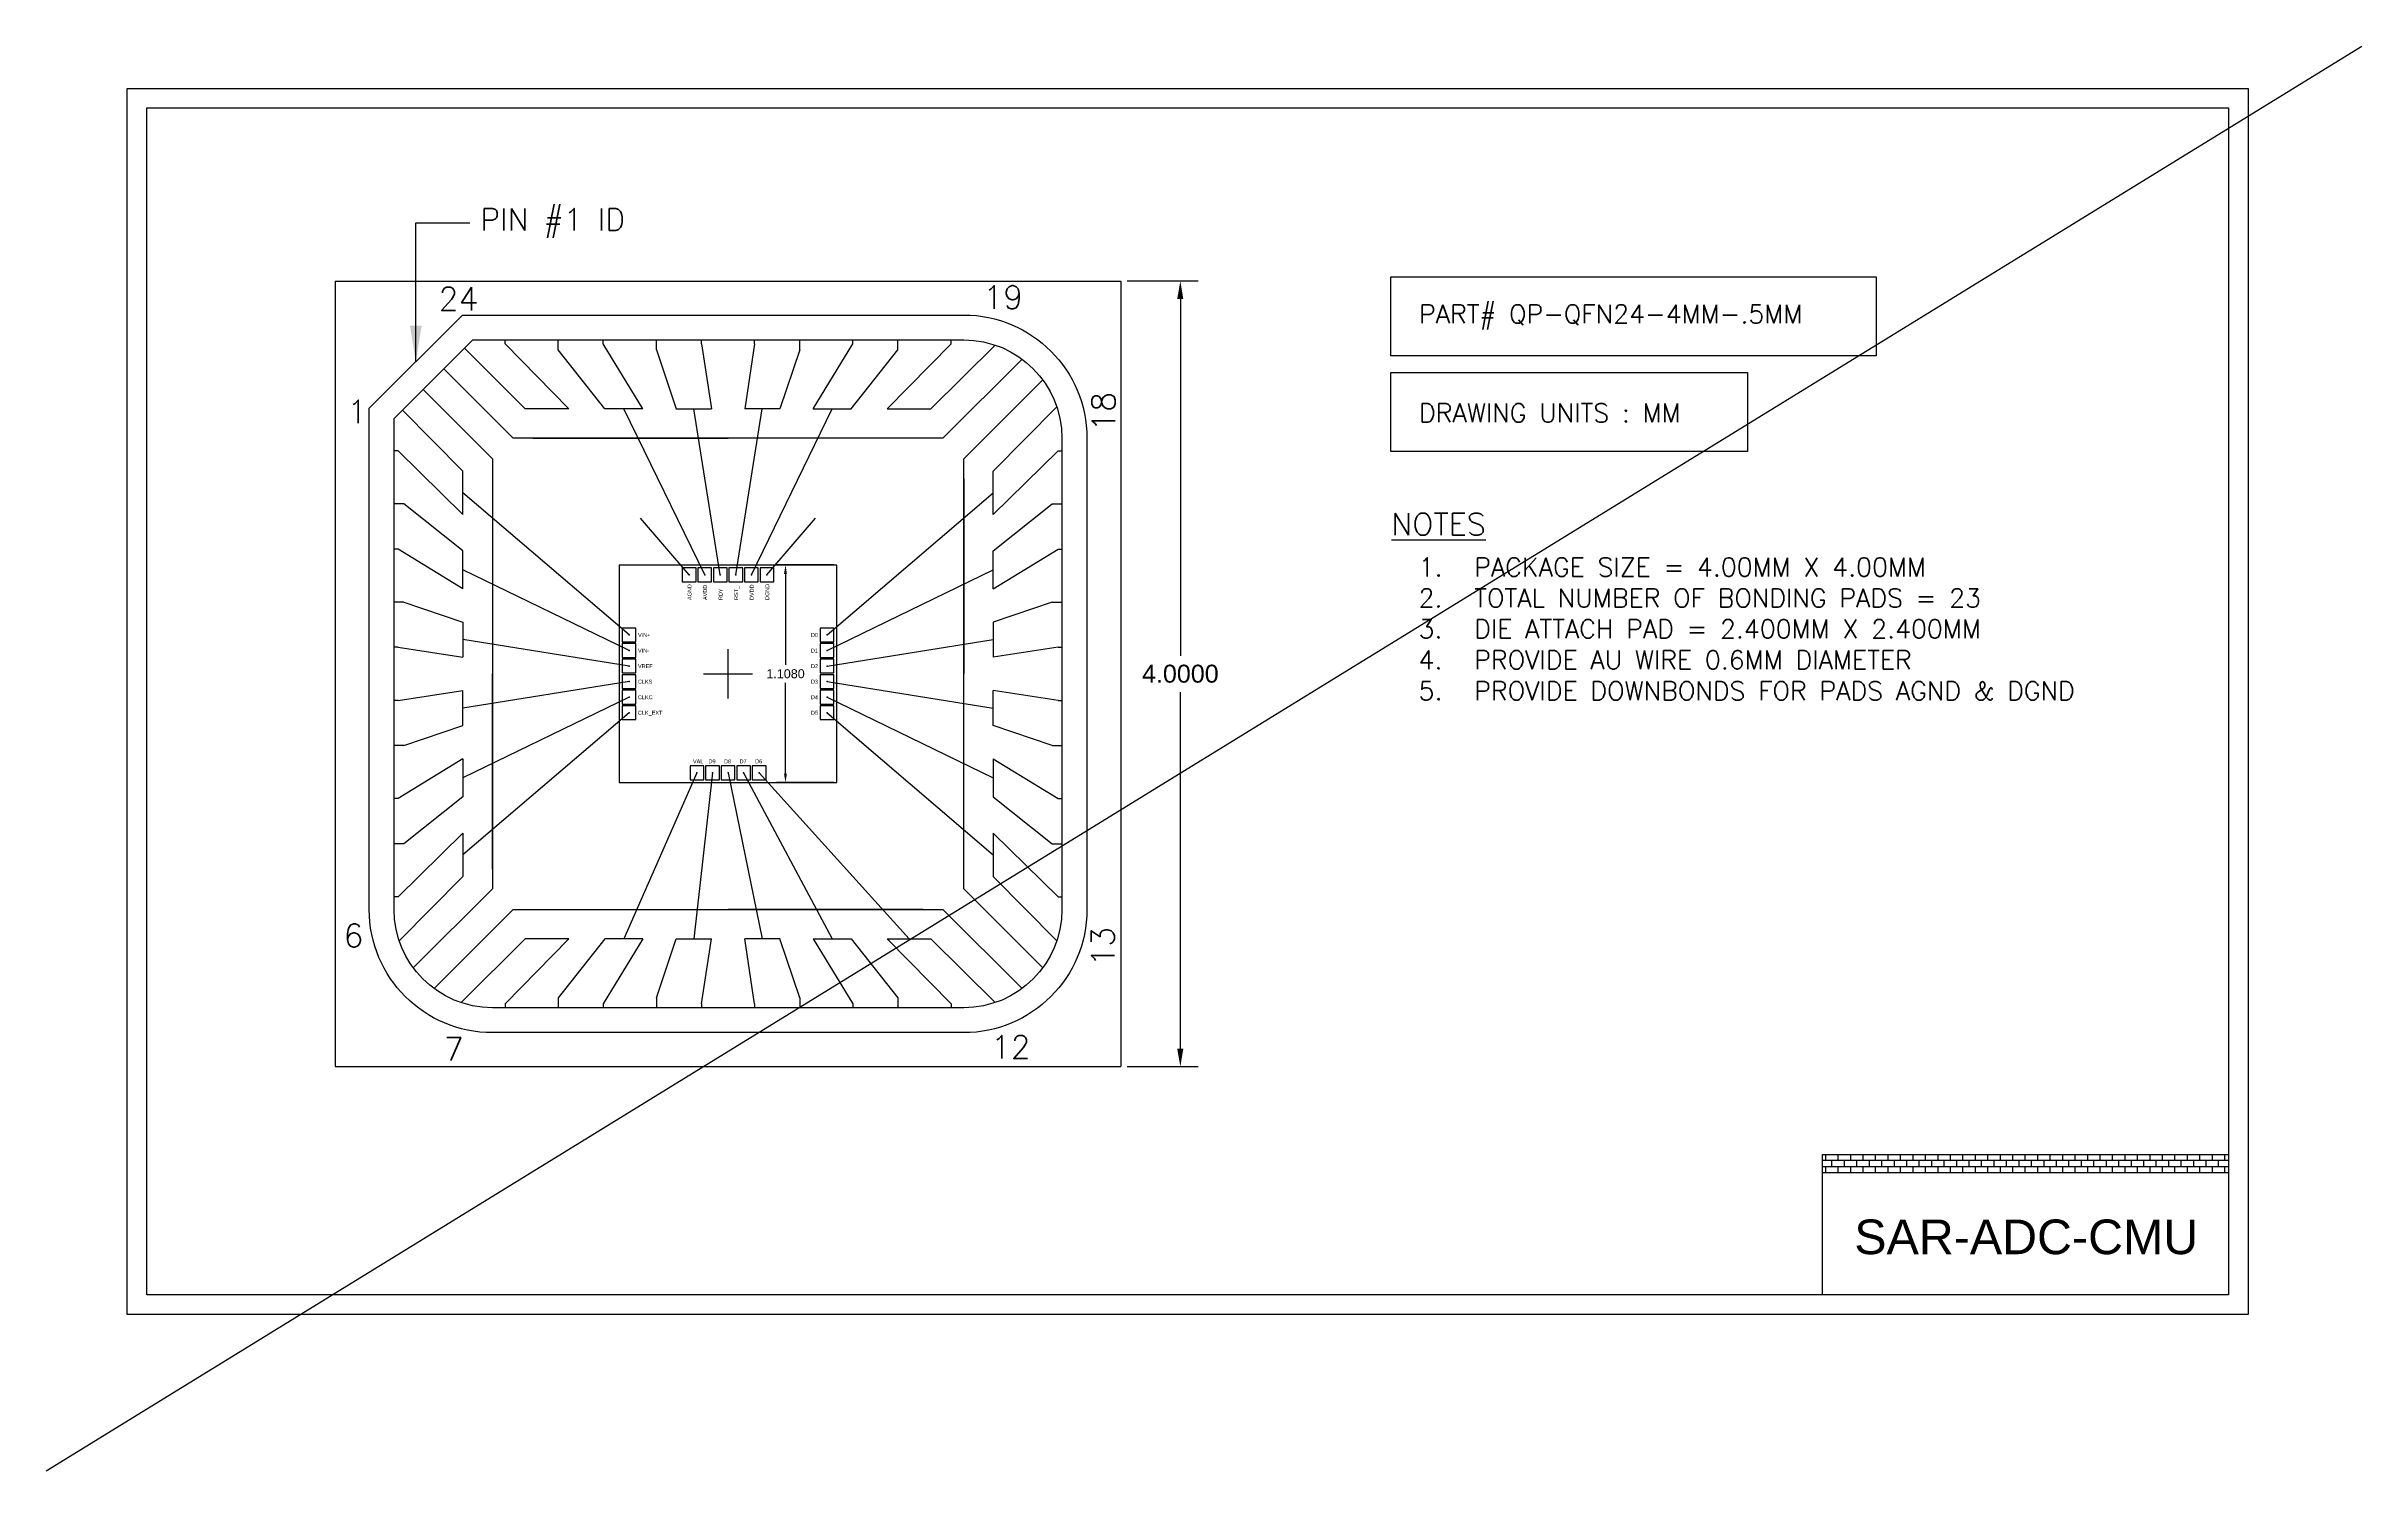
# Model space of a CAD drawing. Header units: millimetres. Extents: x 24.1 to 107.6, y -42.8 to 18.4.
# Drawn here: x 75.11 to 86.9, y -9.83 to -2.58 of the extents above; entities that cross this region are included whole.
import ezdxf

# ---------------------------------------------------------------- set-up
doc = ezdxf.new("R2010")
doc.units = ezdxf.units.MM
doc.header["$LTSCALE"] = 25
doc.header["$PDMODE"] = 64
doc.header["$PDSIZE"] = 0.07
for name, color, linetype in [('BOND', 7, 'Continuous'), ('CHIP', 6, 'Continuous'), ('DIM', 142, 'Continuous'), ('FRAME2', 30, 'Continuous'), ('MOLD', 6, 'Continuous'), ('PAD', 7, 'Continuous'), ('TXT', 4, 'Continuous')]:
    doc.layers.add(name, color=color, linetype=linetype)
doc.styles.add('Roman', font='romans')
doc.styles.get("Standard").update_dxf_attribs({"font": 'arial.ttf'})
doc.dimstyles.get("Standard").update_dxf_attribs({"dimtxt": 4.572, "dimasz": 4.572, "dimexe": 4.572, "dimexo": 1.5875, "dimgap": 2.286, "dimtad": 0, "dimtih": 1, "dimtoh": 1, "dimdec": 4, "dimzin": 0, "dimdsep": 46, "dimtxsty": 'Standard', "dimcen": 2.286, "dimadec": 0, "dimazin": 0, "dimtfac": 1, "dimtdec": 4, "dimtofl": 0, "dimtmove": 0, "dimatfit": 3, "dimfxl": 25.4, "dimtolj": 1, "dimtzin": 0, "dimarcsym": 0})

# ---------------------------------------------------------------- blocks, each defined once
blk = doc.blocks.new('*D7')
at = {"layer": 'Defpoints', "color": 0, "transparency": 16777216}
for p in [(79.134, -5.217), (78.873, -6.325), (79.134, -6.325)]:
    blk.add_point(p, dxfattribs=at)
at = {"layer": 'TXT', "color": 0, "lineweight": -2, "transparency": 16777216}
for p, q in [((79.119, -5.217), (78.827, -5.217)), ((78.873, -5.263), (78.873, -5.725)), ((78.873, -6.279), (78.873, -5.817)), ((79.119, -6.325), (78.827, -6.325))]:
    blk.add_line(p, q, dxfattribs=at)
at = {"layer": 'TXT', "color": 0, "transparency": 16777216}
for points in [[(78.865, -5.263), (78.88, -5.263), (78.873, -5.217)], [(78.865, -6.279), (78.88, -6.279), (78.873, -6.325)]]:
    blk.add_solid(points, dxfattribs=at)
at = {"layer": 'TXT', "color": 0, "transparency": 16777216, "insert": (78.873, -5.771), "char_height": 0.0457, "attachment_point": 5}
blk.add_mtext('\\A1;1.1080', dxfattribs=at)
blk = doc.blocks.new('*D8')
at = {"layer": 'Defpoints', "color": 0, "transparency": 16777216}
for p in [(80.58, -3.771), (80.58, -7.771), (80.883, -7.771)]:
    blk.add_point(p, dxfattribs=at)
at = {"layer": 'TXT', "color": 0, "lineweight": -2, "transparency": 16777216}
for p, q in [((80.612, -3.771), (80.974, -3.771)), ((80.883, -3.863), (80.883, -5.679)), ((80.883, -7.68), (80.883, -5.864)), ((80.612, -7.771), (80.974, -7.771))]:
    blk.add_line(p, q, dxfattribs=at)
at = {"layer": 'TXT', "color": 0, "transparency": 16777216}
for points in [[(80.867, -3.863), (80.898, -3.863), (80.883, -3.771)], [(80.867, -7.68), (80.898, -7.68), (80.883, -7.771)]]:
    blk.add_solid(points, dxfattribs=at)
at = {"layer": 'TXT', "color": 0, "transparency": 16777216, "insert": (80.883, -5.771), "char_height": 0.0914, "attachment_point": 5}
blk.add_mtext('\\A1;4.0000', dxfattribs=at)

msp = doc.modelspace()

# ---------------------------------------------------------------- hatches: boundary and pattern name
at = {"layer": 'TXT'}
h = msp.add_hatch(dxfattribs=at)
h.set_pattern_fill('BRICK', color=256, scale=0.005)
h.set_pattern_definition([(0, (76.580406, -7.771208), (0, 0.03175), []), (90, (76.580406, -7.77121), (-0.0635, 4e-18), [0.03175, -0.03175]), (90, (76.612156, -7.77121), (-0.0635, 4e-18), [-0.03175, 0.03175])])
h.paths.add_polyline_path([(86.21903, -8.31033), (86.21903, -8.21777), (84.15162, -8.21777), (84.15162, -8.31033)])

# ---------------------------------------------------------------- linework, layer by layer
at = {"layer": 'BOND'}
for p, q in [((75.10961, -9.82846), (86.89717, -2.57612)), ((78.46169, -5.26721), (78.05032, -4.42121)), ((78.54083, -5.26721), (78.40597, -4.42121)), ((78.61998, -5.26721), (78.75484, -4.42121)), ((78.69912, -5.26721), (79.11049, -4.42121)), ((78.07641, -5.57335), (77.23041, -4.84957)), ((79.08441, -5.57335), (79.93041, -4.84957)), ((78.38255, -5.26721), (78.13503, -4.9779)), ((78.77826, -5.26721), (79.02578, -4.9779)), ((78.07641, -5.65249), (77.23041, -5.24113)), ((79.08441, -5.65249), (79.93041, -5.24113)), ((78.07641, -5.73164), (77.23041, -5.59677)), ((79.08441, -5.73164), (79.93041, -5.59677)), ((78.07641, -5.81078), (77.23041, -5.94564)), ((78.07641, -5.88992), (77.23041, -6.30129)), ((79.08441, -5.81078), (79.93041, -5.94564)), ((79.08441, -5.88992), (79.93041, -6.30129)), ((78.07641, -5.96906), (77.23041, -6.69285)), ((79.08441, -5.96906), (79.93041, -6.69285)), ((78.42212, -6.27521), (78.05032, -7.12121)), ((78.50126, -6.27521), (78.40597, -7.12121)), ((78.58041, -6.27521), (78.75484, -7.12121)), ((78.65955, -6.27521), (79.11049, -7.12121)), ((78.73869, -6.27521), (79.50205, -7.12121))]:
    msp.add_line(p, q, dxfattribs=at)
at = {"layer": 'CHIP'}
msp.add_lwpolyline([(78.02641, -6.32521), (79.13441, -6.32521), (79.13441, -5.21721), (78.02641, -5.21721)], close=True, dxfattribs=at)
at = {"layer": 'DIM'}
for p, q in [((78.58041, -5.89621), (78.58041, -5.64621)), ((78.58041, -5.89621), (78.58041, -5.64621)), ((78.58041, -5.89621), (78.58041, -5.64621)), ((78.58041, -5.89621), (78.58041, -5.64621)), ((78.45541, -5.77121), (78.70541, -5.77121)), ((78.45541, -5.77121), (78.70541, -5.77121)), ((78.45541, -5.77121), (78.70541, -5.77121)), ((78.45541, -5.77121), (78.70541, -5.77121)), ((78.58041, -5.83371), (78.58041, -5.70871)), ((78.58041, -5.83371), (78.58041, -5.70871)), ((78.58041, -5.83371), (78.58041, -5.70871)), ((78.58041, -5.83371), (78.58041, -5.70871)), ((78.58041, -5.83371), (78.58041, -5.70871))]:
    msp.add_line(p, q, dxfattribs=at)
for points in [[(81.95421, -3.74917), (84.42552, -3.74917), (84.42552, -4.15201), (81.95421, -4.15201)], [(81.95421, -4.23718), (83.77006, -4.23718), (83.77006, -4.64001), (81.95421, -4.64001)]]:
    msp.add_lwpolyline(points, close=True, dxfattribs=at)
at = {"layer": 'FRAME2'}
for p, q in [((77.23799, -4.11362), (77.54786, -4.42121)), ((77.44541, -4.09121), (77.44541, -4.07121)), ((77.76967, -4.42121), (77.44541, -4.09121)), ((77.71541, -4.12121), (77.71541, -4.07121)), ((77.95355, -4.42121), (77.71541, -4.12121)), ((77.94541, -4.09121), (77.94541, -4.07121)), ((78.1471, -4.42121), (77.94541, -4.09121)), ((78.21541, -4.12121), (78.21541, -4.07121)), ((78.21541, -4.12121), (78.31666, -4.42121)), ((78.44541, -4.09121), (78.44541, -4.07121)), ((78.44541, -4.09121), (78.49529, -4.42121)), ((78.71541, -4.09121), (78.66552, -4.42121)), ((78.71541, -4.09121), (78.71541, -4.07121)), ((78.94541, -4.12121), (78.84416, -4.42121)), ((78.94541, -4.12121), (78.94541, -4.07121)), ((79.01371, -4.42121), (79.21541, -4.09121)), ((79.20726, -4.42121), (79.44541, -4.12121)), ((79.21541, -4.09121), (79.21541, -4.07121)), ((79.39114, -4.42121), (79.71541, -4.09121)), ((79.44541, -4.12121), (79.44541, -4.07121)), ((79.93941, -4.09716), (79.61295, -4.42121)), ((79.71541, -4.09121), (79.71541, -4.07121)), ((77.48647, -4.57121), (77.13344, -4.21817)), ((77.48647, -4.57121), (77.13344, -4.21817)), ((79.67434, -4.57121), (80.07693, -4.16862)), ((79.67434, -4.57121), (80.07693, -4.16862)), ((77.38041, -4.67727), (77.02737, -4.32424)), ((77.38041, -4.67727), (77.02737, -4.32424)), ((79.78041, -4.67727), (80.18299, -4.27469)), ((79.78041, -4.67727), (80.18299, -4.27469)), ((76.92282, -4.42879), (77.23041, -4.73866)), ((77.76967, -4.42121), (77.54786, -4.42121)), ((78.1471, -4.42121), (77.95355, -4.42121)), ((78.31666, -4.42121), (78.49529, -4.42121)), ((78.84416, -4.42121), (78.66552, -4.42121)), ((79.01371, -4.42121), (79.20726, -4.42121)), ((79.39114, -4.42121), (79.61295, -4.42121)), ((80.25445, -4.41221), (79.93041, -4.73866)), ((79.67434, -4.57121), (77.48647, -4.57121)), ((79.67434, -4.57121), (77.48647, -4.57121)), ((77.58647, -4.57121), (78.58041, -4.57121)), ((77.58647, -4.57121), (78.58041, -4.57121)), ((79.57434, -4.57121), (78.58041, -4.57121)), ((76.90041, -4.63621), (76.88041, -4.63621)), ((77.23041, -4.96047), (76.90041, -4.63621)), ((77.38041, -4.67727), (77.38041, -6.86514)), ((77.38041, -4.67727), (77.38041, -6.86514)), ((79.78041, -6.86514), (79.78041, -4.67727)), ((79.78041, -6.86514), (79.78041, -4.67727)), ((79.93041, -4.96047), (80.26041, -4.63621)), ((80.26041, -4.63621), (80.28041, -4.63621)), ((77.23041, -4.96047), (77.23041, -4.73866)), ((77.38041, -4.77727), (77.38041, -5.77121)), ((79.78041, -4.77727), (79.78041, -5.77121)), ((79.78041, -4.77727), (79.78041, -5.77121)), ((79.93041, -4.96047), (79.93041, -4.73866)), ((76.93041, -4.90621), (76.88041, -4.90621)), ((77.23041, -5.14435), (76.93041, -4.90621)), ((79.93041, -5.14435), (80.23041, -4.90621)), ((80.23041, -4.90621), (80.28041, -4.90621)), ((76.90041, -5.13621), (76.88041, -5.13621)), ((77.23041, -5.3379), (76.90041, -5.13621)), ((77.23041, -5.3379), (77.23041, -5.14435)), ((79.93041, -5.3379), (80.26041, -5.13621)), ((79.93041, -5.3379), (79.93041, -5.14435)), ((80.26041, -5.13621), (80.28041, -5.13621)), ((76.93041, -5.40621), (76.88041, -5.40621)), ((76.93041, -5.40621), (77.23041, -5.50746)), ((80.23041, -5.40621), (79.93041, -5.50746)), ((80.23041, -5.40621), (80.28041, -5.40621)), ((77.23041, -5.50746), (77.23041, -5.68609)), ((79.93041, -5.50746), (79.93041, -5.68609)), ((76.90041, -5.63621), (76.88041, -5.63621)), ((76.90041, -5.63621), (77.23041, -5.68609)), ((80.26041, -5.63621), (79.93041, -5.68609)), ((80.26041, -5.63621), (80.28041, -5.63621)), ((77.38041, -6.76514), (77.38041, -5.77121)), ((77.38041, -6.76514), (77.38041, -5.77121)), ((79.78041, -6.76514), (79.78041, -5.77121)), ((76.90041, -5.90621), (77.23041, -5.85632)), ((77.23041, -6.03496), (77.23041, -5.85632)), ((79.93041, -6.03496), (79.93041, -5.85632)), ((80.26041, -5.90621), (79.93041, -5.85632)), ((76.90041, -5.90621), (76.88041, -5.90621)), ((80.26041, -5.90621), (80.28041, -5.90621)), ((76.93041, -6.13621), (77.23041, -6.03496)), ((80.23041, -6.13621), (79.93041, -6.03496)), ((76.93041, -6.13621), (76.88041, -6.13621)), ((77.23041, -6.20451), (76.90041, -6.40621)), ((77.23041, -6.20451), (77.23041, -6.39806)), ((79.93041, -6.20451), (79.93041, -6.39806)), ((79.93041, -6.20451), (80.26041, -6.40621)), ((80.23041, -6.13621), (80.28041, -6.13621)), ((76.90041, -6.40621), (76.88041, -6.40621)), ((77.23041, -6.39806), (76.93041, -6.63621)), ((79.93041, -6.39806), (80.23041, -6.63621)), ((80.26041, -6.40621), (80.28041, -6.40621)), ((77.23041, -6.58195), (76.90041, -6.90621)), ((77.23041, -6.58195), (77.23041, -6.80375)), ((79.93041, -6.58195), (80.26041, -6.90621)), ((79.93041, -6.58195), (79.93041, -6.80375)), ((76.93041, -6.63621), (76.88041, -6.63621)), ((80.23041, -6.63621), (80.28041, -6.63621)), ((76.90636, -7.13021), (77.23041, -6.80375)), ((80.25445, -7.13021), (79.93041, -6.80375)), ((76.90041, -6.90621), (76.88041, -6.90621)), ((77.38041, -6.86514), (76.97782, -7.26773)), ((77.38041, -6.86514), (76.97782, -7.26773)), ((79.78041, -6.86514), (80.18299, -7.26773)), ((79.78041, -6.86514), (80.18299, -7.26773)), ((80.26041, -6.90621), (80.28041, -6.90621)), ((77.48647, -6.97121), (77.08389, -7.37379)), ((77.48647, -6.97121), (77.08389, -7.37379)), ((77.48647, -6.97121), (79.67434, -6.97121)), ((77.48647, -6.97121), (79.67434, -6.97121)), ((77.58647, -6.97121), (78.58041, -6.97121)), ((79.57434, -6.97121), (78.58041, -6.97121)), ((79.57434, -6.97121), (78.58041, -6.97121)), ((79.67434, -6.97121), (80.07693, -7.37379)), ((79.67434, -6.97121), (80.07693, -7.37379)), ((77.22141, -7.44525), (77.54786, -7.12121)), ((77.76967, -7.12121), (77.44541, -7.45121)), ((77.76967, -7.12121), (77.54786, -7.12121)), ((77.95355, -7.12121), (77.71541, -7.42121)), ((78.1471, -7.12121), (77.94541, -7.45121)), ((78.1471, -7.12121), (77.95355, -7.12121)), ((78.21541, -7.42121), (78.31666, -7.12121)), ((78.31666, -7.12121), (78.49529, -7.12121)), ((78.44541, -7.45121), (78.49529, -7.12121)), ((78.84416, -7.12121), (78.66552, -7.12121)), ((78.71541, -7.45121), (78.66552, -7.12121)), ((78.94541, -7.42121), (78.84416, -7.12121)), ((79.01371, -7.12121), (79.20726, -7.12121)), ((79.01371, -7.12121), (79.21541, -7.45121)), ((79.20726, -7.12121), (79.44541, -7.42121)), ((79.39114, -7.12121), (79.71541, -7.45121)), ((79.39114, -7.12121), (79.61295, -7.12121)), ((79.93941, -7.44525), (79.61295, -7.12121)), ((77.71541, -7.42121), (77.71541, -7.47121)), ((78.21541, -7.42121), (78.21541, -7.47121)), ((78.94541, -7.42121), (78.94541, -7.47121)), ((79.44541, -7.42121), (79.44541, -7.47121)), ((77.44541, -7.45121), (77.44541, -7.47121)), ((77.94541, -7.45121), (77.94541, -7.47121)), ((78.44541, -7.45121), (78.44541, -7.47121)), ((78.71541, -7.45121), (78.71541, -7.47121)), ((79.21541, -7.45121), (79.21541, -7.47121)), ((79.71541, -7.45121), (79.71541, -7.47121))]:
    msp.add_line(p, q, dxfattribs=at)
at = {"layer": 'MOLD'}
for p, q in [((76.58041, -3.77121), (76.58041, -7.77121)), ((76.58041, -3.77121), (80.58041, -3.77121)), ((80.58041, -3.77121), (80.58041, -7.77121)), ((76.58041, -7.77121), (80.58041, -7.77121))]:
    msp.add_line(p, q, dxfattribs=at)
for points in [[(77.22784, -3.94431), (79.78041, -3.94431, -0.41421356), (80.40731, -4.57121), (80.40731, -6.97121, -0.41421356), (79.78041, -7.59811), (77.38041, -7.59811, -0.41421356), (76.75351, -6.97121), (76.75351, -4.41864)], [(77.28041, -4.07121), (79.78041, -4.07121, -0.41421356), (80.28041, -4.57121), (80.28041, -6.97121, -0.41421356), (79.78041, -7.47121), (77.38041, -7.47121, -0.41421356), (76.88041, -6.97121), (76.88041, -4.47121)]]:
    msp.add_lwpolyline(points, format="xyb", close=True, dxfattribs=at)
at = {"layer": 'PAD'}
for p in [(78.38255, -5.26721), (78.46169, -5.26721), (78.54083, -5.26721), (78.61998, -5.26721), (78.69912, -5.26721), (78.77826, -5.26721), (78.07641, -5.57335), (79.08441, -5.57335), (78.07641, -5.65249), (79.08441, -5.65249), (78.07641, -5.73164), (78.07641, -5.81078), (79.08441, -5.73164), (79.08441, -5.81078), (78.07641, -5.88992), (79.08441, -5.88992), (78.07641, -5.96906), (79.08441, -5.96906), (78.42212, -6.27521), (78.50126, -6.27521), (78.58041, -6.27521), (78.65955, -6.27521), (78.73869, -6.27521)]:
    msp.add_point(p, dxfattribs=at)
at = {"layer": 'TXT'}
msp.add_line((84.15162, -8.31033), (86.21903, -8.31033), dxfattribs=at)
for points in [[(75.52099, -2.79021), (86.31903, -2.79021), (86.31903, -9.03374), (75.52099, -9.03374)], [(75.62099, -2.89021), (86.21903, -2.89021), (86.21903, -8.93374), (75.62099, -8.93374)]]:
    msp.add_lwpolyline(points, close=True, dxfattribs=at)
msp.add_lwpolyline([(84.15162, -8.93374), (84.15162, -8.21777), (86.21903, -8.21777)], dxfattribs=at)

# ---------------------------------------------------------------- texts
at = {"layer": 'DIM', "style": 'Roman'}
for s, insert, char_height, attachment_point in [('PIN #1 ID', (77.31888, -3.40178), 0.1125, 1), ('{\\H0.6561x;24}', (77.10696, -3.86178), 0.1800275, 4), ('{\\H0.6561x;19}', (79.87946, -3.85365), 0.1800275, 4), ('{\\H0.6561x;PART# QP-QFN24-4MM-.5MM}', (82.0985, -3.95489), 0.144022, 4), ('{\\H0.6561x;1}', (76.64178, -4.43646), 0.1800275, 4), ('{\\H0.6561x;DRAWING UNITS : MM}', (82.0985, -4.44289), 0.144022, 4), ('{\\H0.6561x;\\LNOTES}', (81.95738, -5.00902), 0.1728264, 4), ('{\\H0.6561x;6}', (76.62253, -7.10383), 0.1800275, 4), ('{\\H0.6561x;7}', (77.13341, -7.68132), 0.1800275, 4), ('{\\H0.6561x;12}', (79.91813, -7.67136), 0.1800275, 4)]:
    msp.add_mtext(s, dxfattribs=dict(at, insert=insert, char_height=char_height, attachment_point=attachment_point))
at = {"layer": 'DIM', "char_height": 0.1800275, "attachment_point": 4, "rotation": 90, "style": 'Roman'}
for s, insert in [('{\\H0.6561x;18}', (80.49183, -4.53796)), ('{\\H0.6561x;13}', (80.48824, -7.2617))]:
    msp.add_mtext(s, dxfattribs=dict(at, insert=insert))
at = {"layer": 'DIM', "insert": (82.09576, -5.1803), "char_height": 0.0944928, "width": 4.1413985, "attachment_point": 1, "style": 'Roman'}
msp.add_mtext('\\pxi-3,l3,t3;1.^IPACKAGE SIZE = 4.00MM X 4.00MM\\P2.^ITOTAL NUMBER OF BONDING PADS = 23\\P3.^IDIE ATTACH PAD = 2.400MM X 2.400MM\\P4.^IPROVIDE AU WIRE 0.6MM DIAMETER\\P5.^IPROVIDE DOWNBONDS FOR PADS AGND & DGND', dxfattribs=at)
at = {"layer": 'TXT'}
for s, p in [('AGND', (78.3942, -5.39531)), ('AVDD', (78.47335, -5.39531)), ('RDY', (78.55249, -5.39531)), ('RST_', (78.63163, -5.39531)), ('DVDD', (78.71078, -5.39531)), ('DGND', (78.78992, -5.39531))]:
    msp.add_text(s, height=0.02, rotation=90, dxfattribs=at).set_placement(p)
for s, height, p in [('VIN-', 0.02, (78.12182, -5.66279)), ('VIN+', 0.02, (78.12203, -5.58365)), ('D0', 0.02, (79.00239, -5.58365)), ('D1', 0.02, (79.00239, -5.66279)), ('VREF', 0.02, (78.1219, -5.74193)), ('D2', 0.02, (79.00239, -5.74193)), ('CLKS', 0.02, (78.12167, -5.82108)), ('CLKC', 0.02, (78.12167, -5.90022)), ('D3', 0.02, (79.00239, -5.82108)), ('D4', 0.02, (79.00239, -5.90022)), ('CLK_EXT', 0.02, (78.12183, -5.97936)), ('D5', 0.02, (79.00239, -5.97936)), ('VAL', 0.02, (78.40177, -6.22685)), ('D9', 0.02, (78.48091, -6.22685)), ('D8', 0.02, (78.56006, -6.22685)), ('D7', 0.02, (78.6392, -6.22685)), ('D6', 0.02, (78.71834, -6.22685)), ('SAR-ADC-CMU', 0.1762759, (84.31405, -8.726))]:
    msp.add_text(s, height=height, dxfattribs=at).set_placement(p)

# ---------------------------------------------------------------- dimensions: what is measured, and where the dimension line sits
dim = msp.add_linear_dim(base=(80.88271, -7.77121), p1=(80.58041, -3.77121), p2=(80.58041, -7.77121), angle=90, dimstyle='Standard', override={"dimscale": 0.02}, dxfattribs=at)
dim.commit()
dim.dimension.update_dxf_attribs({"geometry": '*D8', "text_midpoint": (80.88271, -5.77121), "dimtype": 160})
dim = msp.add_linear_dim(base=(78.87266, -6.32521), p1=(79.13441, -5.21721), p2=(79.13441, -6.32521), angle=90, dimstyle='Standard', override={"dimscale": 0.01}, dxfattribs=at)
dim.commit()
dim.dimension.update_dxf_attribs({"geometry": '*D7', "text_midpoint": (78.87266, -5.77121)})

# ---------------------------------------------------------------- leaders
msp.add_leader([(76.99067, -4.18148), (76.99067, -3.47503), (77.26636, -3.47503)], dimstyle='Standard', override={"dimscale": 0.04, "dimgap": 2.286, "dimtad": 0}, dxfattribs=at)

doc.saveas('drawing.dxf')
